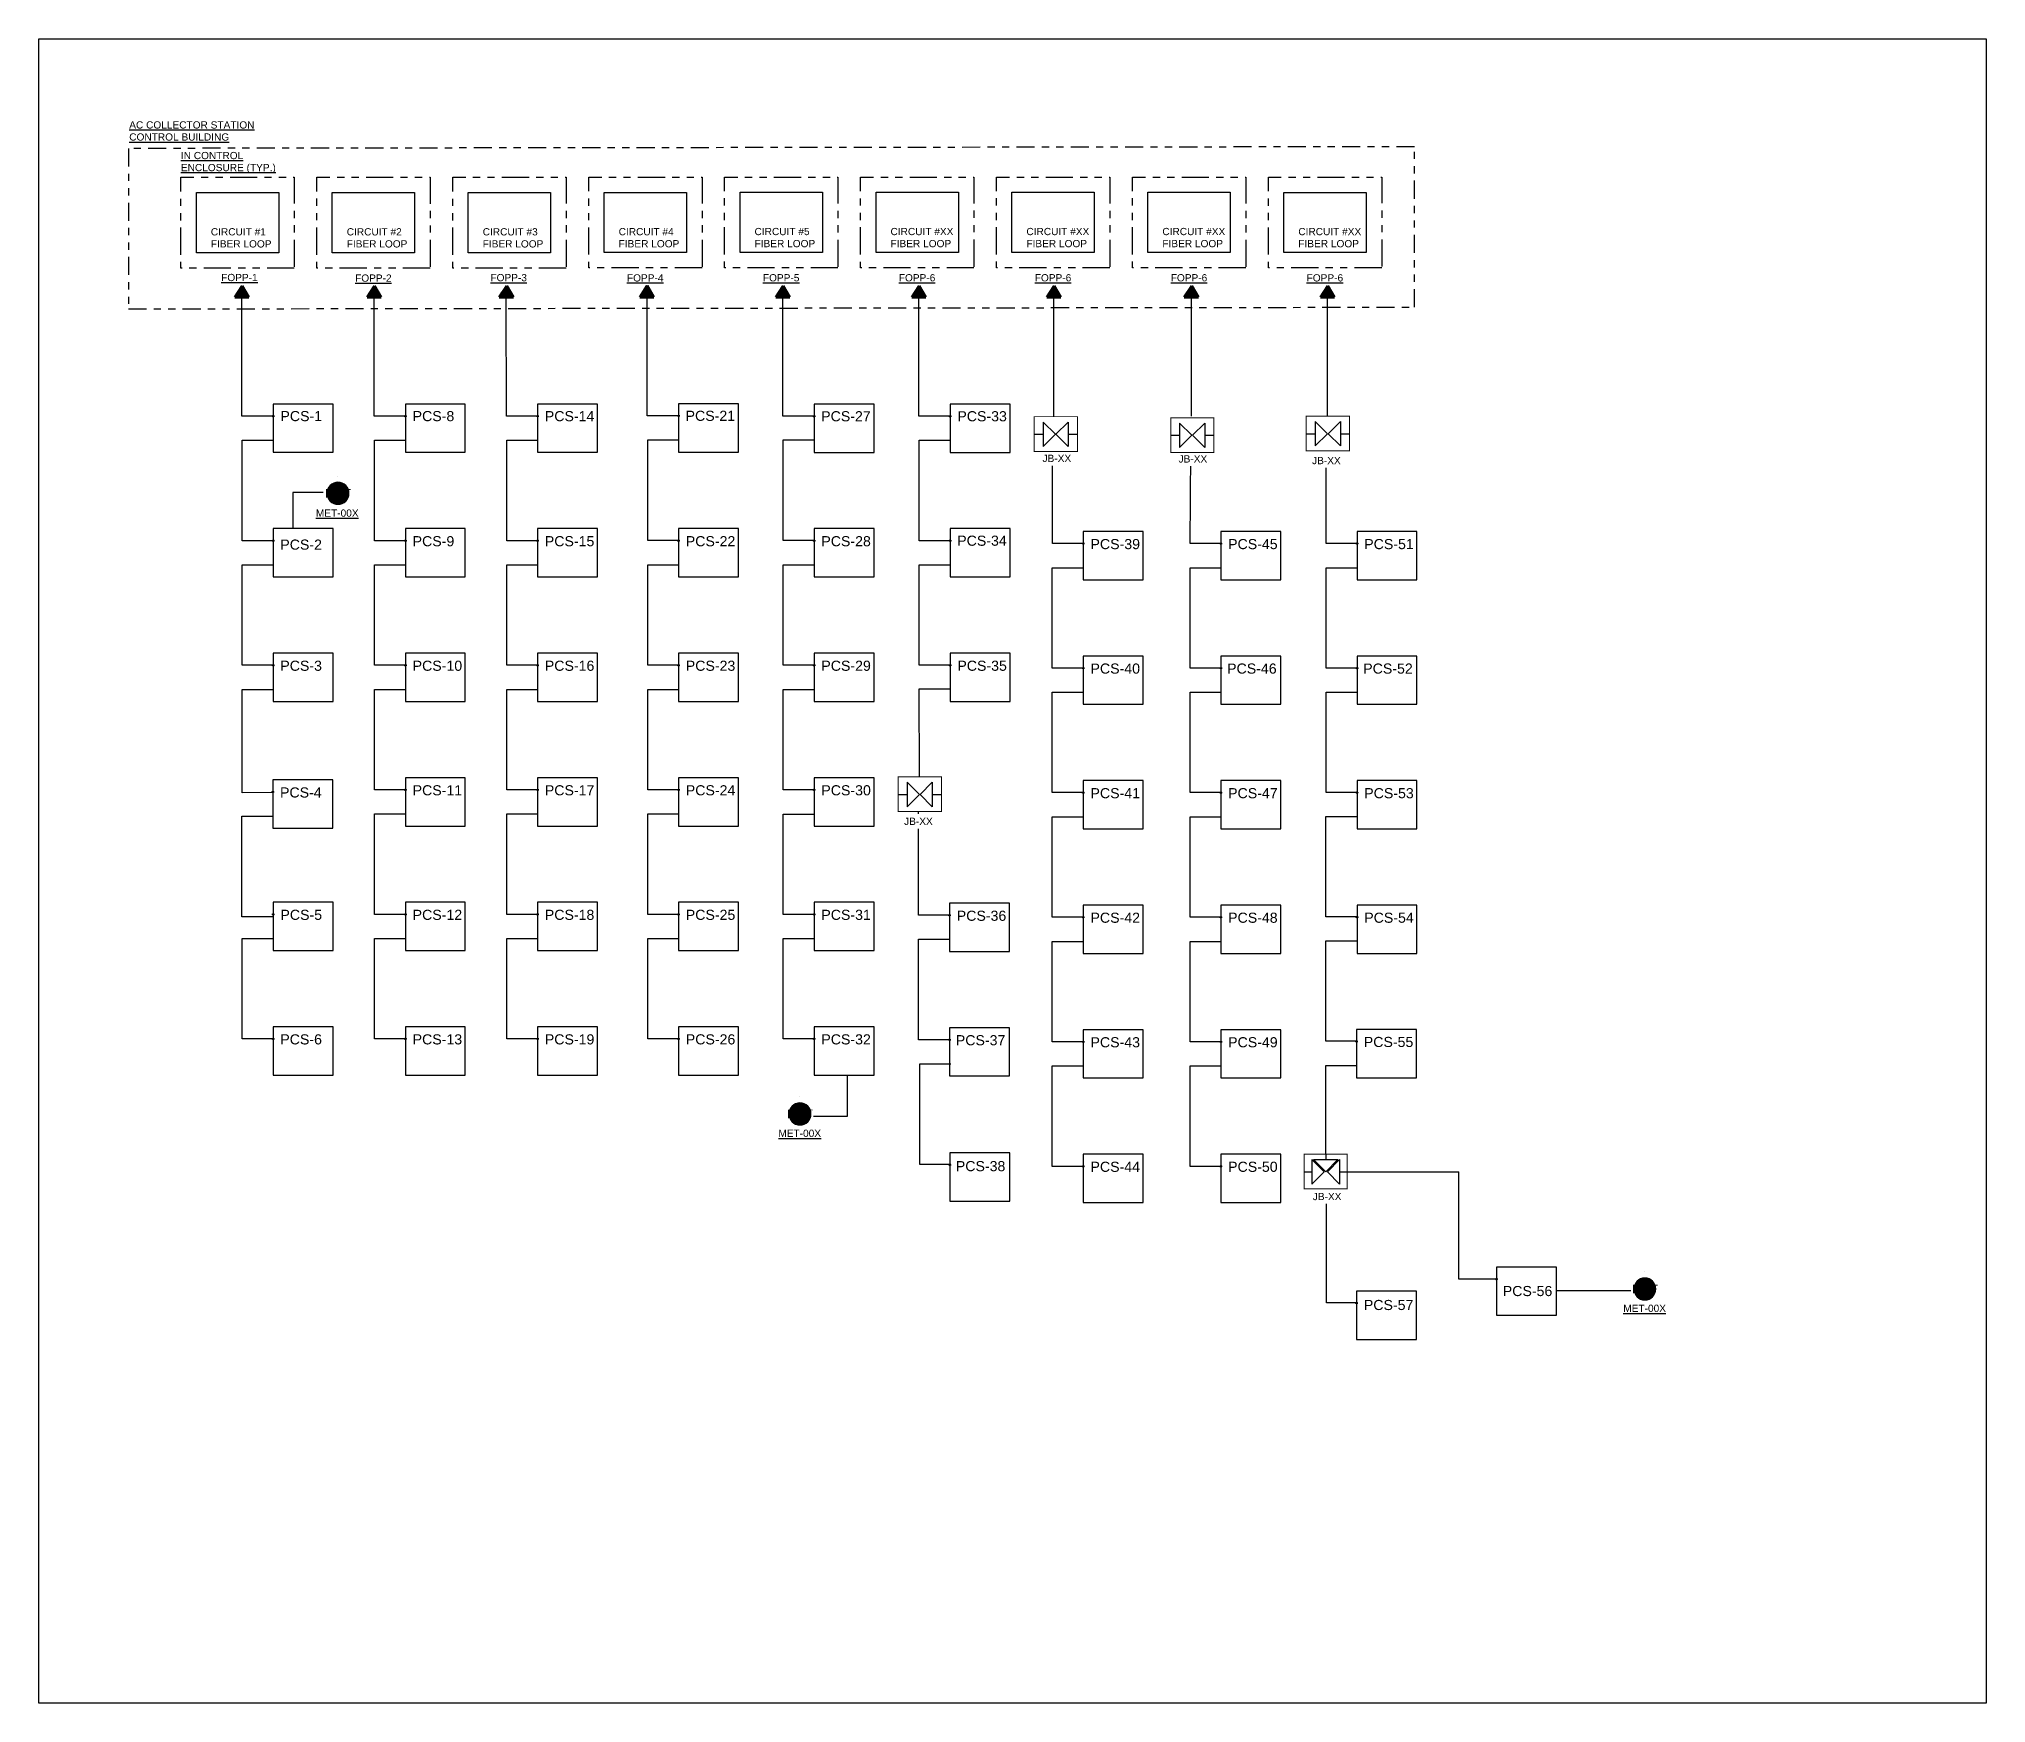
# Model space of a CAD drawing. Header units: feet. Extents: x -17 to 246, y -88 to 32.
# Drawn here: x 14.5 to 41.4, y -35.69 to -12.68 of the extents above; entities that cross this region are included whole.
import ezdxf
from ezdxf.enums import TextEntityAlignment as Align

# ---------------------------------------------------------------- set-up
doc = ezdxf.new("R2010")
doc.units = ezdxf.units.FT
doc.header["$MEASUREMENT"] = 0
doc.set_wipeout_variables(frame=1)
for name, pattern in [('DASHED2', [0.375, 0.25, -0.125]), ('PHANTOM', [0.5, 0.25, -0.05, 0.05, -0.05, 0.05, -0.05]), ('PHANTOM2', [1.25, 0.625, -0.125, 0.125, -0.125, 0.125, -0.125]), ('PHANTOM4', [0.6875, 0.3125, 0.0625, -0.0625, 0.0625, -0.0625, 0.0625, -0.0625])]:
    doc.linetypes.add(name, pattern=pattern)
for name, color, linetype in [('E-1LIN', 4, 'Continuous'), ('E-1LIN-EQPM-ENCL', 8, 'PHANTOM2'), ('E-CABL-FO-6_STND', 121, 'FIBER_OPTIC_6 STRAND'), ('E-DASH', 11, 'PHANTOM4'), ('E-EQPM', 5, 'Continuous'), ('E-TXT', 7, 'Continuous'), ('G-ANNO-TEXT', 1, 'Continuous')]:
    doc.layers.add(name, color=color, linetype=linetype)
doc.layers.add('PV-PCS BOUNDARY', color=224, linetype='DASHED2', lineweight=90)
doc.styles.add('NEI-A', font='arial.ttf')
doc.styles.get("Standard").update_dxf_attribs({"font": 'arial.ttf'})
doc.linetypes.add('FIBER_OPTIC_6 STRAND', pattern='A,0.2,-0.05,0,-0.05,0.2,-0.15,["FO",Standard,S=0.1,R=0,X=-0.04,Y=-0.05],-0.25,0.2,-0.05,0,-0.05', length=1.2)

msp = doc.modelspace()

# ---------------------------------------------------------------- texts
at = {"layer": 'G-ANNO-TEXT', "style": 'NEI-A'}
for s, width, gutter_width, heights, insert, char_height, attachment_point in [('\\pxql;{\\LAC COLLECTOR STATION CONTROL BUILDING}', 1.85756, 0.547, [0.383], (16.672, -13.815), 0.1, 2), ('PCS-1', 0.4444, 0.467, [0], (17.833, -17.892), 0.1399, 4), ('PCS-8', 0.4444, 0.467, [0], (19.66, -17.892), 0.1399, 4), ('PCS-14', 0.4444, 0.467, [0.145], (21.487, -17.893), 0.1399, 4), ('PCS-21', 0.4444, 0.467, [0.145], (23.432, -17.888), 0.1399, 4), ('PCS-27', 0.4444, 0.467, [0.145], (25.306, -17.894), 0.1399, 4), ('PCS-33', 0.4444, 0.467, [0.145], (27.188, -17.894), 0.1399, 4), ('PCS-2', 0.4444, 0.467, [0], (17.831, -19.669), 0.1399, 4), ('PCS-9', 0.4444, 0.467, [0], (19.66, -19.622), 0.1399, 4), ('PCS-15', 0.4444, 0.467, [0.145], (21.487, -19.622), 0.1399, 4), ('PCS-22', 0.4444, 0.467, [0.145], (23.435, -19.622), 0.1399, 4), ('PCS-28', 0.4444, 0.467, [0.145], (25.308, -19.622), 0.1399, 4), ('PCS-34', 0.4444, 0.467, [0.145], (27.186, -19.615), 0.1399, 4), ('PCS-39', 0.4444, 0.467, [0.145], (29.028, -19.662), 0.1399, 4), ('PCS-45', 0.4444, 0.467, [0.145], (30.93, -19.662), 0.1399, 4), ('PCS-51', 0.4444, 0.467, [0.145], (32.811, -19.662), 0.1399, 4), ('PCS-3', 0.4444, 0.467, [0], (17.831, -21.344), 0.1399, 4), ('PCS-10', 0.4444, 0.467, [0], (19.66, -21.344), 0.1399, 4), ('PCS-16', 0.4444, 0.467, [0.145], (21.487, -21.344), 0.1399, 4), ('PCS-23', 0.4444, 0.467, [0.145], (23.435, -21.344), 0.1399, 4), ('PCS-29', 0.4444, 0.467, [0.145], (25.308, -21.344), 0.1399, 4), ('PCS-35', 0.4444, 0.467, [0.145], (27.188, -21.344), 0.1399, 4), ('PCS-40', 0.4444, 0.467, [0.145], (29.028, -21.383), 0.1399, 4), ('PCS-46', 0.4444, 0.467, [0.145], (30.916, -21.383), 0.1399, 4), ('PCS-52', 0.4444, 0.467, [0.145], (32.797, -21.383), 0.1399, 4), ('PCS-4', 0.4444, 0.467, [0], (17.827, -23.096), 0.1399, 4), ('PCS-11', 0.4444, 0.467, [0], (19.66, -23.066), 0.1399, 4), ('PCS-17', 0.4444, 0.467, [0.145], (21.487, -23.066), 0.1399, 4), ('PCS-24', 0.4444, 0.467, [0.145], (23.435, -23.066), 0.1399, 4), ('PCS-30', 0.4444, 0.467, [0.145], (25.308, -23.066), 0.1399, 4), ('PCS-41', 0.4444, 0.467, [0.145], (29.028, -23.106), 0.1399, 4), ('PCS-47', 0.4444, 0.467, [0.145], (30.93, -23.106), 0.1399, 4), ('PCS-53', 0.4444, 0.467, [0.145], (32.811, -23.106), 0.1399, 4), ('PCS-5', 0.4444, 0.467, [0], (17.833, -24.788), 0.1399, 4), ('PCS-12', 0.4444, 0.467, [0], (19.66, -24.788), 0.1399, 4), ('PCS-18', 0.4444, 0.467, [0.145], (21.487, -24.788), 0.1399, 4), ('PCS-25', 0.4444, 0.467, [0.145], (23.435, -24.788), 0.1399, 4), ('PCS-31', 0.4444, 0.467, [0.145], (25.308, -24.788), 0.1399, 4), ('PCS-36', 0.4444, 0.467, [0.145], (27.18, -24.801), 0.1399, 4), ('PCS-42', 0.4444, 0.467, [0.145], (29.028, -24.828), 0.1399, 4), ('PCS-48', 0.4444, 0.467, [0.145], (30.93, -24.828), 0.1399, 4), ('PCS-54', 0.4444, 0.467, [0.145], (32.811, -24.828), 0.1399, 4), ('PCS-6', 0.4444, 0.467, [0], (17.831, -26.51), 0.1399, 4), ('PCS-13', 0.4444, 0.467, [0.145], (19.66, -26.51), 0.1399, 4), ('PCS-19', 0.4444, 0.467, [0.145], (21.487, -26.51), 0.1399, 4), ('PCS-26', 0.4444, 0.467, [0.145], (23.435, -26.51), 0.1399, 4), ('PCS-32', 0.4444, 0.467, [0.145], (25.308, -26.51), 0.1399, 4), ('PCS-37', 0.4444, 0.467, [0.145], (27.167, -26.522), 0.1399, 4), ('PCS-43', 0.4444, 0.467, [0.145], (29.028, -26.55), 0.1399, 4), ('PCS-49', 0.4444, 0.467, [0.145], (30.93, -26.55), 0.1399, 4), ('PCS-55', 0.4444, 0.467, [0.145], (32.805, -26.546), 0.1399, 4), ('PCS-38', 0.4444, 0.467, [0.145], (27.167, -28.263), 0.1399, 4), ('PCS-44', 0.4444, 0.467, [0.145], (29.028, -28.272), 0.1399, 4), ('PCS-50', 0.4444, 0.467, [0.145], (30.93, -28.272), 0.1399, 4), ('PCS-57', 0.4444, 0.467, [0.145], (32.806, -30.183), 0.1399, 4), ('PCS-56', 0.4444, 0.467, [0.145], (34.726, -29.99), 0.1399, 4)]:
    msp.add_mtext_dynamic_manual_height_columns(s, width=width, gutter_width=gutter_width, heights=heights, dxfattribs=dict(at, insert=insert, char_height=char_height, attachment_point=attachment_point))
at = {"layer": 'G-ANNO-TEXT', "char_height": 0.1, "style": 'NEI-A'}
for s, insert, width, attachment_point in [('{\\LIN CONTROL ENCLOSURE (TYP.)}', (16.457, -14.535), 1.56549, 7), ('CIRCUIT #1 FIBER LOOP', (16.871, -15.427), 1.15565, 4), ('CIRCUIT #2\\PFIBER LOOP', (18.749, -15.427), 1.15565, 4), ('CIRCUIT #3 FIBER LOOP', (20.628, -15.427), 1.15565, 4), ('CIRCUIT #4 FIBER LOOP', (22.507, -15.425), 1.15565, 4), ('CIRCUIT #5 FIBER LOOP', (24.385, -15.423), 1.15565, 4), ('CIRCUIT #XX FIBER LOOP', (26.264, -15.423), 1.15565, 4), ('CIRCUIT #XX FIBER LOOP', (28.142, -15.423), 1.15565, 4), ('CIRCUIT #XX FIBER LOOP', (30.021, -15.423), 1.15565, 4), ('CIRCUIT #XX FIBER LOOP', (31.9, -15.424), 1.15565, 4), ('{\\LMET-00X}', (18.618, -19.182), 0.27972, 2)]:
    msp.add_mtext(s, dxfattribs=dict(at, insert=insert, width=width, attachment_point=attachment_point))
at = {"layer": 'G-ANNO-TEXT', "char_height": 0.1, "attachment_point": 2, "style": 'NEI-A'}
for insert in [(25.009, -27.758), (36.686, -30.178)]:
    msp.add_mtext('{\\LMET-00X}', dxfattribs=dict(at, insert=insert))

# ---------------------------------------------------------------- blocks, each defined once
blk = doc.blocks.new('*U25')
at = {"linetype": 'Continuous'}
blk.add_lwpolyline([(0.828, 0.167), (0, 0.167), (0, -0.5), (0.828, -0.5)], close=True, dxfattribs=at)
at = {"layer": 'Defpoints', "linetype": 'DASHED2'}
blk.add_circle((0, 0), 0.01, dxfattribs=at)
blk = doc.blocks.new('ARROW')
h = blk.add_hatch()
h.set_pattern_fill('ANSI31', color=256)
h.paths.add_polyline_path([(0, 0), (-0.074, -0.114), (0.066, -0.114)])
h = blk.add_hatch(color=256)
h.dxf.hatch_style = 1
h.paths.add_polyline_path([(0, 0), (-0.074, -0.114), (0.066, -0.114)])
blk.add_lwpolyline([(0, 0), (-0.074, -0.114), (0.066, -0.114), (0, 0)], close=True)
blk = doc.blocks.new('2-WAY FIBER SPLICE')
blk.add_wipeout([(-0.297, 0.24), (0.299, 0.239), (0.298, -0.24), (-0.294, -0.235), (-0.299, -0.236)])
at = {"layer": 'E-1LIN'}
for p, q in [((-0.298, 0.002), (-0.174, 0.002)), ((-0.174, 0.171), (-0.174, -0.167)), ((-0.174, 0.171), (-0.005, 0.002)), ((-0.174, -0.167), (-0.005, 0.002)), ((0.174, 0.171), (0.004, 0.002)), ((0.174, -0.167), (0.004, 0.002)), ((0.174, 0.171), (0.174, -0.167)), ((0.174, 0.002), (0.3, 0.002))]:
    blk.add_line(p, q, dxfattribs=at)
at = {"layer": 'E-1LIN-EQPM-ENCL', "linetype": 'Continuous', "const_width": 0.0135}
blk.add_lwpolyline([(-0.297, -0.235), (0.3, -0.235), (0.3, 0.245), (-0.297, 0.245)], close=True, dxfattribs=at)
blk = doc.blocks.new('3-WAY FIBER SPLICE')
blk.add_wipeout([(-0.297, 0.24), (0.299, 0.239), (0.298, -0.24), (-0.294, -0.235), (-0.299, -0.236)])
at = {"layer": 'E-1LIN'}
for p, q in [((-0.298, 0.002), (-0.191, 0.002)), ((-0.191, 0.171), (-0.191, -0.167)), ((-0.191, 0.171), (-0.022, 0.002)), ((-0.191, -0.167), (-0.022, 0.002)), ((-0.168, 0.171), (0.171, 0.171)), ((-0.168, 0.171), (0.001, 0.002)), ((0.001, 0.245), (0.001, 0.171)), ((0.171, 0.171), (0.001, 0.002)), ((0.193, 0.171), (0.024, 0.002)), ((0.193, -0.167), (0.024, 0.002)), ((0.193, 0.171), (0.193, -0.167)), ((0.193, 0.002), (0.3, 0.002))]:
    blk.add_line(p, q, dxfattribs=at)
at = {"layer": 'E-1LIN-EQPM-ENCL', "linetype": 'Continuous', "const_width": 0.0135}
blk.add_lwpolyline([(-0.297, -0.235), (0.3, -0.235), (0.3, 0.245), (-0.297, 0.245)], close=True, dxfattribs=at)
blk = doc.blocks.new('*U39')
h = blk.add_hatch(color=255)
h.dxf.hatch_style = 1
edge = h.paths.add_edge_path()
edge.add_arc((0, 0), 0.15625, 0, 360)
at = {"layer": 'Defpoints', "color": 2}
for p, q in [((0, 0.24375), (0, 0.24375)), ((0, -0.24375), (0, -0.24375))]:
    blk.add_line(p, q, dxfattribs=at)
at = {"layer": 'G-ANNO-TEXT', "linetype": 'Continuous'}
blk.add_circle((0, 0), 0.15625, dxfattribs=at)
at = {"layer": 'G-ANNO-TEXT', "style": 'NEI-A'}
blk.add_attdef('PV_LEGEND_CALLOUT', text='', height=0.125, dxfattribs=at).set_placement((0, 0), align=Align.MIDDLE_CENTER)
blk.add_attdef('PV_LEGEND_DESCRIPTION', text='', height=0.1, dxfattribs=at).set_placement((0.625, 0), align=Align.MIDDLE_LEFT)
blk = doc.blocks.new('*U40')
h = blk.add_hatch(color=255)
h.dxf.hatch_style = 1
edge = h.paths.add_edge_path()
edge.add_arc((0, 0), 0.15625, 0, 360)
at = {"layer": 'Defpoints', "color": 2}
for p, q in [((0, 0.24375), (0, 0.24375)), ((0, -0.24375), (0, -0.24375))]:
    blk.add_line(p, q, dxfattribs=at)
at = {"layer": 'G-ANNO-TEXT', "linetype": 'Continuous'}
blk.add_circle((0, 0), 0.15625, dxfattribs=at)
at = {"layer": 'G-ANNO-TEXT', "style": 'NEI-A'}
blk.add_attdef('PV_LEGEND_CALLOUT', text='', height=0.125, dxfattribs=at).set_placement((0, 0), align=Align.MIDDLE_CENTER)
blk.add_attdef('PV_LEGEND_DESCRIPTION', text='', height=0.1, dxfattribs=at).set_placement((0.625, 0), align=Align.MIDDLE_LEFT)
blk = doc.blocks.new('*U41')
h = blk.add_hatch(color=255)
h.dxf.hatch_style = 1
edge = h.paths.add_edge_path()
edge.add_arc((0, 0), 0.15625, 0, 360)
at = {"layer": 'Defpoints', "color": 2}
for p, q in [((0, 0.24375), (0, 0.24375)), ((0, -0.24375), (0, -0.24375))]:
    blk.add_line(p, q, dxfattribs=at)
at = {"layer": 'G-ANNO-TEXT', "linetype": 'Continuous'}
blk.add_circle((0, 0), 0.15625, dxfattribs=at)
at = {"layer": 'G-ANNO-TEXT', "style": 'NEI-A'}
blk.add_attdef('PV_LEGEND_CALLOUT', text='', height=0.125, dxfattribs=at).set_placement((0, 0), align=Align.MIDDLE_CENTER)
blk.add_attdef('PV_LEGEND_DESCRIPTION', text='', height=0.1, dxfattribs=at).set_placement((0.625, 0), align=Align.MIDDLE_LEFT)

# ---------------------------------------------------------------- linework, layer by layer
at = {"layer": 'Defpoints', "color": 5}
msp.add_lwpolyline([(14.495, -12.676), (41.404, -12.676), (41.404, -35.686), (14.495, -35.686)], close=True, dxfattribs=at)
at = {"layer": 'E-CABL-FO-6_STND', "ltscale": 0.8, "flags": 128}
for points in [[(17.733, -17.892), (17.301, -17.892), (17.3, -16.249)], [(19.56, -17.892), (19.128, -17.892), (19.127, -16.249)], [(21.387, -17.892), (20.955, -17.892), (20.954, -16.249)], [(23.335, -17.888), (22.902, -17.888), (22.902, -16.245)], [(25.208, -17.892), (24.776, -17.892), (24.775, -16.249)], [(27.088, -17.892), (26.656, -17.892), (26.655, -16.249)], [(28.52, -17.892), (28.52, -16.249)], [(30.422, -17.892), (30.422, -16.248)], [(32.303, -17.892), (32.303, -16.249)], [(17.733, -19.614), (17.306, -19.614), (17.306, -18.225), (17.733, -18.225)], [(19.56, -19.614), (19.133, -19.614), (19.133, -18.225), (19.56, -18.225)], [(21.387, -19.614), (20.96, -19.614), (20.96, -18.225), (21.387, -18.225)], [(23.335, -19.61), (22.908, -19.61), (22.908, -18.221), (23.335, -18.221)], [(25.208, -19.61), (24.781, -19.61), (24.781, -18.221), (25.208, -18.221)], [(27.088, -19.614), (26.661, -19.614), (26.661, -18.225), (27.088, -18.225)], [(28.928, -19.654), (28.501, -19.654), (28.501, -18.372)], [(30.83, -19.654), (30.404, -19.654), (30.415, -18.397)], [(32.711, -19.654), (32.285, -19.654), (32.285, -18.525)], [(18.423, -18.947), (18.004, -18.947), (18.004, -19.448)], [(17.733, -21.337), (17.306, -21.337), (17.306, -19.948), (17.733, -19.948)], [(19.56, -21.337), (19.133, -21.337), (19.133, -19.948), (19.56, -19.948)], [(21.387, -21.337), (20.96, -21.337), (20.96, -19.948), (21.387, -19.948)], [(23.335, -21.337), (22.908, -21.337), (22.908, -19.948), (23.335, -19.948)], [(25.208, -21.337), (24.781, -21.337), (24.781, -19.948), (25.208, -19.948)], [(27.088, -21.337), (26.661, -21.337), (26.661, -19.948), (27.088, -19.948)], [(28.928, -21.376), (28.5, -21.376), (28.5, -19.987), (28.928, -19.987)], [(30.83, -21.376), (30.403, -21.376), (30.403, -19.987), (30.83, -19.987)], [(32.711, -21.376), (32.284, -21.376), (32.284, -19.987), (32.711, -19.987)], [(17.727, -23.098), (17.306, -23.102), (17.306, -21.67), (17.733, -21.67)], [(19.56, -23.059), (19.133, -23.059), (19.133, -21.67), (19.56, -21.67)], [(21.387, -23.059), (20.96, -23.059), (20.96, -21.67), (21.387, -21.67)], [(23.335, -23.059), (22.908, -23.059), (22.908, -21.67), (23.335, -21.67)], [(25.208, -23.059), (24.781, -23.059), (24.781, -21.67), (25.208, -21.67)], [(26.665, -22.88), (26.661, -21.664), (27.088, -21.664)], [(28.928, -23.098), (28.5, -23.098), (28.5, -21.71), (28.928, -21.71)], [(30.83, -23.098), (30.403, -23.098), (30.403, -21.71), (30.83, -21.71)], [(32.711, -23.098), (32.284, -23.098), (32.284, -21.71), (32.711, -21.71)], [(19.56, -24.781), (19.133, -24.781), (19.133, -23.392), (19.56, -23.392)], [(21.387, -24.781), (20.96, -24.781), (20.96, -23.392), (21.387, -23.392)], [(23.335, -24.781), (22.908, -24.781), (22.908, -23.392), (23.335, -23.392)], [(25.208, -24.782), (24.781, -24.782), (24.781, -23.393), (25.208, -23.393)], [(27.08, -24.793), (26.653, -24.793), (26.653, -23.369)], [(17.727, -24.813), (17.299, -24.813), (17.299, -23.424), (17.727, -23.424)], [(28.928, -24.821), (28.5, -24.821), (28.5, -23.432), (28.928, -23.432)], [(30.83, -24.821), (30.403, -24.821), (30.403, -23.432), (30.83, -23.432)], [(32.705, -24.817), (32.278, -24.817), (32.278, -23.428), (32.705, -23.428)], [(17.733, -26.503), (17.306, -26.503), (17.306, -25.114), (17.733, -25.114)], [(19.56, -26.503), (19.133, -26.503), (19.133, -25.114), (19.56, -25.114)], [(21.387, -26.503), (20.96, -26.503), (20.96, -25.114), (21.387, -25.114)], [(23.335, -26.503), (22.908, -26.503), (22.908, -25.114), (23.335, -25.114)], [(25.208, -26.503), (24.781, -26.503), (24.781, -25.114), (25.208, -25.114)], [(27.08, -26.515), (26.653, -26.515), (26.653, -25.126), (27.08, -25.126)], [(28.928, -26.543), (28.5, -26.543), (28.5, -25.154), (28.928, -25.154)], [(30.83, -26.543), (30.403, -26.543), (30.403, -25.154), (30.83, -25.154)], [(32.709, -26.534), (32.281, -26.534), (32.281, -25.145), (32.709, -25.145)], [(27.097, -28.238), (26.67, -28.238), (26.67, -26.849), (27.097, -26.849)], [(28.928, -28.265), (28.5, -28.265), (28.5, -26.876), (28.928, -26.876)], [(30.83, -28.265), (30.403, -28.265), (30.403, -26.876), (30.83, -26.876)], [(32.278, -28.091), (32.278, -26.872), (32.705, -26.872)], [(25.202, -27.569), (25.67, -27.569), (25.67, -27.003)], [(32.575, -28.34), (34.119, -28.342)], [(34.62, -29.825), (34.119, -29.825), (34.119, -28.342)], [(32.717, -30.151), (32.29, -30.151), (32.29, -28.58)], [(35.466, -29.98), (36.495, -29.981)]]:
    msp.add_lwpolyline(points, dxfattribs=at)
at = {"layer": 'E-DASH', "flags": 128}
for points in [[(18.023, -15.844), (16.457, -15.844), (16.457, -14.589), (18.023, -14.589)], [(21.78, -15.844), (20.214, -15.844), (20.214, -14.589), (21.78, -14.589)], [(23.659, -15.842), (22.093, -15.842), (22.093, -14.588), (23.659, -14.588)], [(25.537, -15.84), (23.972, -15.84), (23.972, -14.586), (25.537, -14.586)], [(27.416, -15.84), (25.85, -15.84), (25.85, -14.586), (27.416, -14.586)], [(29.294, -15.84), (27.729, -15.84), (27.729, -14.586), (29.294, -14.586)], [(31.173, -15.84), (29.608, -15.84), (29.608, -14.586), (31.173, -14.586)], [(33.052, -15.841), (31.486, -15.841), (31.486, -14.586), (33.052, -14.586)]]:
    msp.add_lwpolyline(points, close=True, dxfattribs=at)
at = {"layer": 'E-EQPM', "color": 5, "flags": 128}
for points in [[(23.444, -15.631), (22.307, -15.631), (22.307, -14.799), (23.444, -14.799)], [(25.323, -15.629), (24.186, -15.629), (24.186, -14.797), (25.323, -14.797)], [(27.202, -15.629), (26.064, -15.629), (26.064, -14.797), (27.202, -14.797)], [(29.08, -15.629), (27.943, -15.629), (27.943, -14.797), (29.08, -14.797)], [(30.959, -15.629), (29.822, -15.629), (29.822, -14.797), (30.959, -14.797)], [(32.837, -15.63), (31.7, -15.63), (31.7, -14.798), (32.837, -14.798)], [(17.809, -15.633), (16.671, -15.633), (16.671, -14.801), (17.809, -14.801)], [(19.687, -15.633), (18.55, -15.633), (18.55, -14.801), (19.687, -14.801)], [(21.566, -15.633), (20.429, -15.633), (20.429, -14.801), (21.566, -14.801)]]:
    msp.add_lwpolyline(points, close=True, dxfattribs=at)
at = {"layer": 'E-TXT', "color": 253, "linetype": 'PHANTOM'}
msp.add_lwpolyline([(15.731, -16.409), (33.505, -16.385), (33.505, -14.167), (15.731, -14.19)], close=True, dxfattribs=at)

# ---------------------------------------------------------------- block references
at = {"layer": 'E-1LIN-EQPM-ENCL'}
for p in [(17.733, -17.892), (19.56, -17.892), (21.387, -17.892), (23.335, -17.888), (25.208, -17.894), (27.088, -17.894), (17.733, -19.614), (19.56, -19.614), (21.387, -19.614), (23.335, -19.614), (25.208, -19.614), (27.088, -19.614), (28.928, -19.654), (30.83, -19.654), (32.711, -19.654), (17.733, -21.337), (19.56, -21.337), (21.387, -21.337), (23.335, -21.337), (25.208, -21.337), (27.088, -21.337), (28.928, -21.376), (30.83, -21.376), (32.711, -21.376), (17.727, -23.088), (19.56, -23.059), (21.387, -23.059), (23.335, -23.059), (25.208, -23.059), (28.928, -23.098), (30.83, -23.098), (32.711, -23.098), (17.733, -24.781), (19.56, -24.781), (21.387, -24.781), (23.335, -24.781), (25.208, -24.781), (27.08, -24.793), (28.928, -24.821), (30.83, -24.821), (32.711, -24.821), (17.733, -26.503), (19.56, -26.503), (21.387, -26.503), (23.335, -26.503), (25.208, -26.503), (27.08, -26.515), (28.928, -26.543), (30.83, -26.543), (32.705, -26.539), (27.085, -28.245), (28.928, -28.265), (30.83, -28.265), (34.638, -29.824), (32.705, -30.157)]:
    msp.add_blockref('*U25', p, dxfattribs=at)
at = {"layer": 'G-ANNO-TEXT'}
ref = msp.add_blockref('*U39', (18.628, -18.958), dxfattribs=dict(at, xscale=-0.9720000292433572, yscale=0.9720000292433572, zscale=0.9720000292433572, rotation=180))
ref.add_attrib('PV_LEGEND_CALLOUT', 'MET', dxfattribs={"height": 0.1215, "style": 'NEI-A'}).set_placement((18.628, -18.958), align=Align.MIDDLE_CENTER)
ref = msp.add_blockref('*U41', (25.012, -27.54), dxfattribs=dict(at, xscale=-0.9720000292433572, yscale=0.9720000292433572, zscale=0.9720000292433572, rotation=180))
ref.add_attrib('PV_LEGEND_CALLOUT', 'MET', dxfattribs={"height": 0.1215, "style": 'NEI-A'}).set_placement((25.012, -27.54), align=Align.MIDDLE_CENTER)
ref = msp.add_blockref('*U40', (36.689, -29.961), dxfattribs=dict(at, xscale=-0.9720000292433572, yscale=0.9720000292433572, zscale=0.9720000292433572, rotation=180))
ref.add_attrib('PV_LEGEND_CALLOUT', 'MET', dxfattribs={"height": 0.1215, "style": 'NEI-A'}).set_placement((36.689, -29.961), align=Align.MIDDLE_CENTER)
at = {"layer": 'PV-PCS BOUNDARY', "xscale": 1.39854621569094, "yscale": 1.39854621569094, "zscale": 1.39854621569094}
for p in [(17.306, -16.089), (19.133, -16.089), (20.96, -16.089), (22.902, -16.085), (24.781, -16.089), (26.661, -16.089), (28.526, -16.089), (30.428, -16.089), (32.309, -16.089)]:
    msp.add_blockref('ARROW', p, dxfattribs=at)

msp.set_redraw_order([(e.dxf.handle, doc.entitydb.next_handle()) for e in msp.query("TEXT MTEXT ATTDEF DIMENSION ARC_DIMENSION")])  # texts and dimensions are drawn at this point

# ---------------------------------------------------------------- next in the draw order: texts
at = {"layer": 'G-ANNO-TEXT', "insert": (17.266, -16.026), "char_height": 0.1, "attachment_point": 8, "style": 'NEI-A', "bg_fill": 2}
msp.add_mtext_dynamic_manual_height_columns('{\\LFOPP-1}', width=2.04003, gutter_width=0.547, heights=[0], dxfattribs=at)
at = {"layer": 'G-ANNO-TEXT', "char_height": 0.1, "style": 'NEI-A', "bg_fill": 3, "box_fill_scale": 1.5, "bg_fill_color": 256, "bg_fill_transparency": 0}
for s, width, heights, insert, attachment_point in [('{\\LFOPP-3}', 0.92895, [0], (20.987, -16.028), 8), ('{\\LFOPP-4}', 1.5459, [0], (22.874, -16.032), 8), ('{\\LFOPP-5}', 1.58333, [0], (24.753, -16.03), 8), ('{\\LFOPP-6}', 1.61507, [0], (26.631, -16.03), 8), ('{\\LFOPP-6}', 1.61507, [0], (28.51, -16.03), 8), ('{\\LFOPP-6}', 1.61507, [0], (30.389, -16.03), 8), ('{\\LFOPP-6}', 1.61507, [0], (32.267, -16.031), 8), ('JB-XX', 0.59251, [0.0517], (28.563, -18.476), 5), ('JB-XX', 0.59251, [0.0517], (30.443, -18.484), 5), ('JB-XX', 0.78443, [0], (32.288, -18.507), 5), ('JB-XX', 0.78443, [0], (26.65, -23.495), 5), ('JB-XX', 0.59251, [0.0517], (32.298, -28.683), 5)]:
    msp.add_mtext_dynamic_manual_height_columns(s, width=width, gutter_width=0.547, heights=heights, dxfattribs=dict(at, insert=insert, attachment_point=attachment_point))

# ---------------------------------------------------------------- next in the draw order: linework, layer by layer
at = {"layer": 'E-DASH', "flags": 128}
msp.add_lwpolyline([(19.901, -15.844), (18.336, -15.844), (18.336, -14.589), (19.901, -14.589)], close=True, dxfattribs=at)

# ---------------------------------------------------------------- next in the draw order: block references
for name, p in [('2-WAY FIBER SPLICE', (28.547, -18.144)), ('2-WAY FIBER SPLICE', (30.434, -18.159)), ('2-WAY FIBER SPLICE', (32.307, -18.137)), ('2-WAY FIBER SPLICE', (26.668, -23.125)), ('3-WAY FIBER SPLICE', (32.277, -28.343))]:
    msp.add_blockref(name, p)

# ---------------------------------------------------------------- next in the draw order: texts
at = {"layer": 'G-ANNO-TEXT', "insert": (19.117, -16.034), "char_height": 0.1, "attachment_point": 8, "style": 'NEI-A', "bg_fill": 3, "box_fill_scale": 1.5, "bg_fill_color": 256, "bg_fill_transparency": 0}
msp.add_mtext_dynamic_manual_height_columns('{\\LFOPP-2}', width=1.55525, gutter_width=0.547, heights=[0], dxfattribs=at)

doc.saveas('drawing.dxf')
